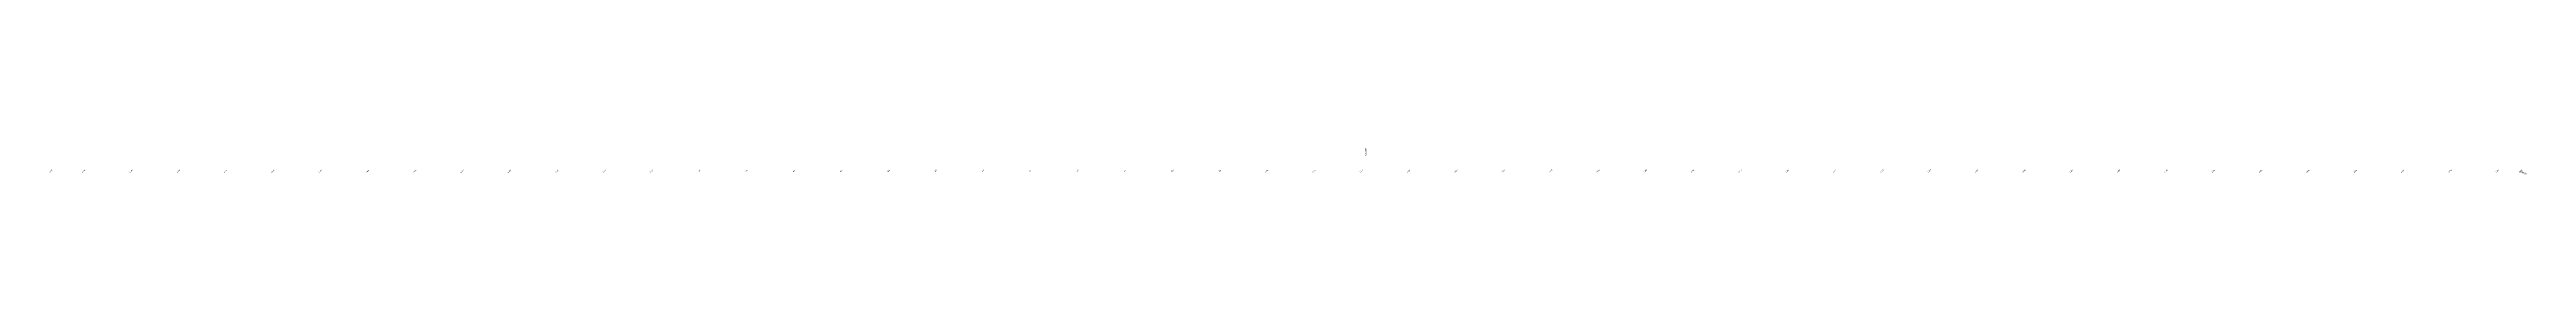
# Model space of a CAD drawing. Header units: metres. Extents: x 286386 to 287779, y 2079267 to 2080589.
# Drawn here: x 286666 to 287712, y 2079738 to 2079750 of the extents above; entities that cross this region are included whole.
import ezdxf
from ezdxf.enums import TextEntityAlignment as Align

# ---------------------------------------------------------------- set-up
doc = ezdxf.new("R2010")
doc.units = ezdxf.units.M
doc.header["$MEASUREMENT"] = 0
doc.layers.add('ESContAnn', color=231, linetype='Continuous')
doc.layers.add('ESElevation', color=150, linetype='Continuous')

msp = doc.modelspace()

# ---------------------------------------------------------------- texts
at = {"layer": 'ESContAnn'}
for s, rotation, p in [('6.0000', 89.1048, (287221.9, 2079748.2)), ('4.0000', 334.9538, (287710.9, 2079739.4))]:
    msp.add_text(s, height=0.75, rotation=rotation, dxfattribs=at).set_placement(p, align=Align.MIDDLE_CENTER)
at = {"layer": 'ESElevation'}
for s, p in [('-0.500', (286666.3, 2079740)), ('-0.500', (286680, 2079740)), ('-0.500', (286700, 2079740)), ('-0.500', (286720, 2079740)), ('-0.467', (286740, 2079740)), ('0.075', (286760, 2079740)), ('0.405', (286780, 2079740)), ('0.500', (286800, 2079740)), ('0.610', (286820, 2079740)), ('1.044', (286840, 2079740)), ('1.696', (286860, 2079740)), ('2.278', (286880, 2079740)), ('2.815', (286900, 2079740)), ('3.433', (286920, 2079740)), ('4.175', (286940, 2079740)), ('4.440', (286960, 2079740)), ('4.500', (286980, 2079740)), ('4.500', (287000, 2079740)), ('4.509', (287020, 2079740)), ('4.567', (287040, 2079740)), ('4.662', (287060, 2079740)), ('4.671', (287080, 2079740)), ('4.667', (287100, 2079740)), ('4.641', (287120, 2079740)), ('4.572', (287140, 2079740)), ('4.830', (287160, 2079740)), ('5.370', (287180, 2079740)), ('5.410', (287200, 2079740)), ('5.818', (287220, 2079740)), ('6.393', (287240, 2079740)), ('6.583', (287260, 2079740)), ('7.091', (287280, 2079740)), ('7.615', (287300, 2079740)), ('7.593', (287320, 2079740)), ('7.255', (287340, 2079740)), ('6.748', (287360, 2079740)), ('6.213', (287380, 2079740)), ('6.252', (287400, 2079740)), ('6.411', (287420, 2079740)), ('6.415', (287440, 2079740)), ('6.424', (287460, 2079740)), ('6.407', (287480, 2079740)), ('6.296', (287500, 2079740)), ('6.263', (287520, 2079740)), ('6.257', (287540, 2079740)), ('6.196', (287560, 2079740)), ('5.760', (287580, 2079740)), ('5.500', (287600, 2079740)), ('5.500', (287620, 2079740)), ('5.500', (287640, 2079740)), ('5.321', (287660, 2079740)), ('4.879', (287680, 2079740)), ('4.241', (287700, 2079740)), ('3.991', (287710, 2079740))]:
    msp.add_text(s, height=0.5, rotation=45, dxfattribs=at).set_placement(p, align=Align.MIDDLE_CENTER)

doc.saveas('drawing.dxf')
